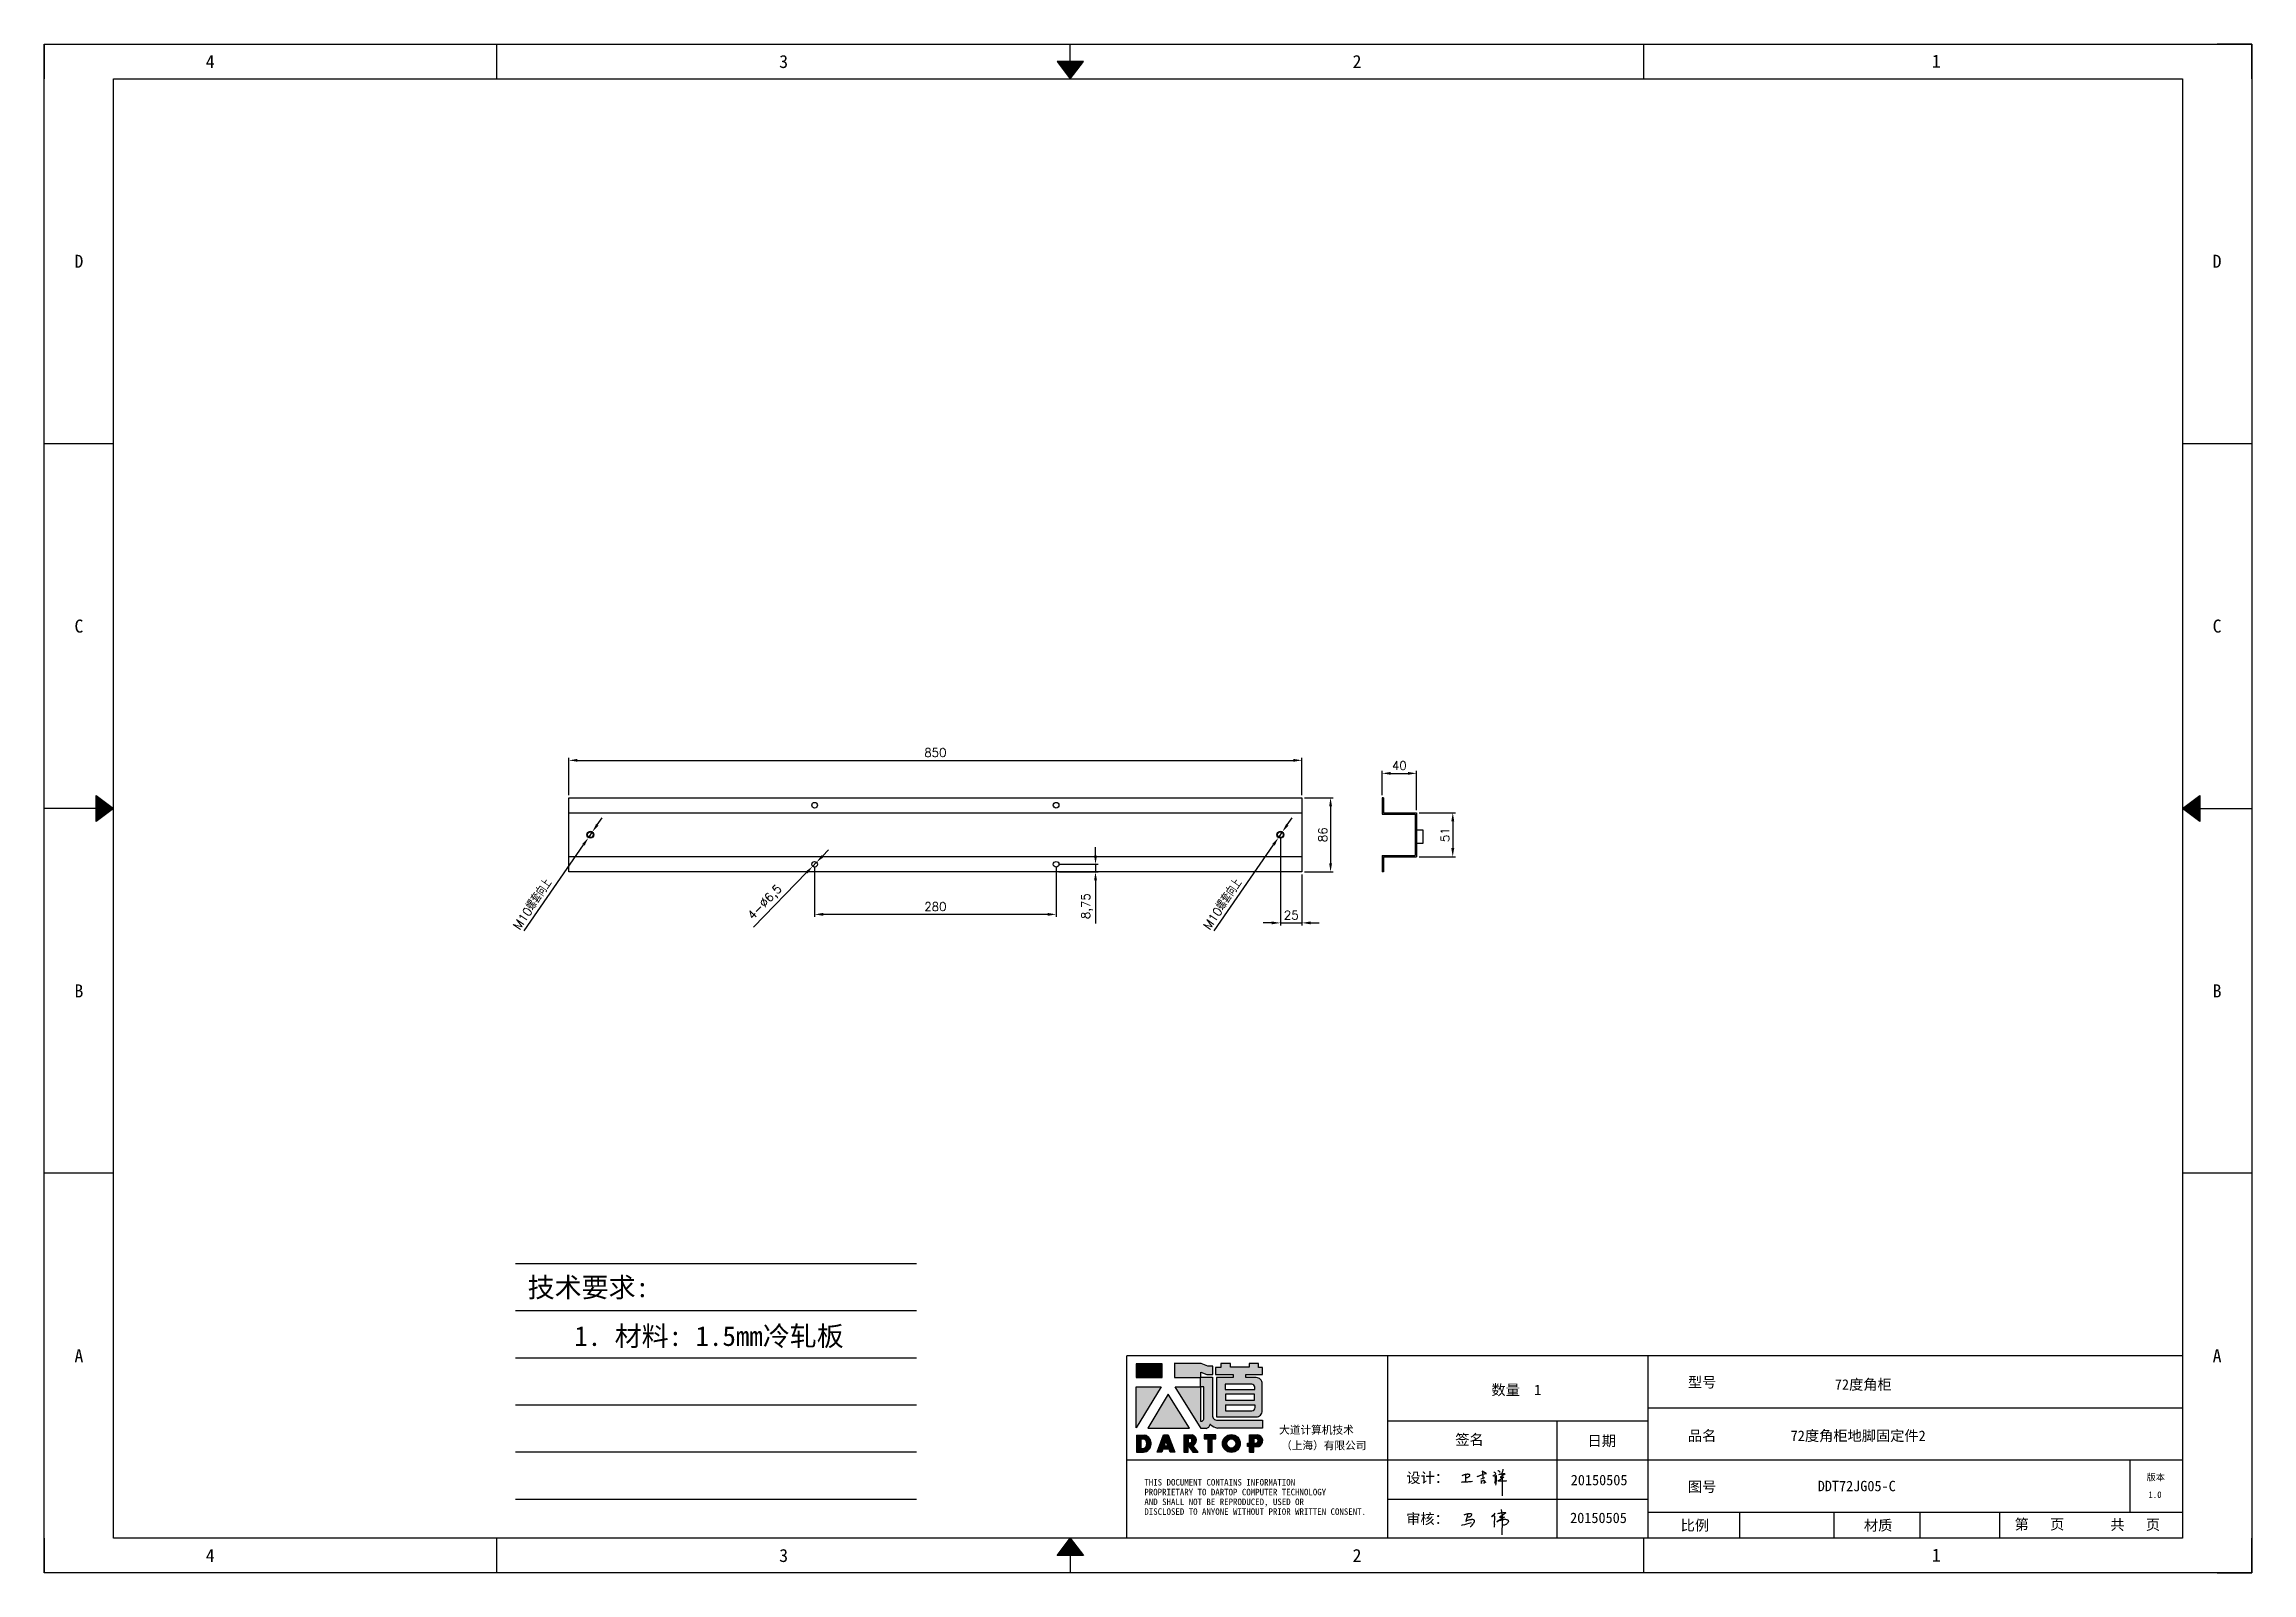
# Model space of a CAD drawing. Header units: millimetres. Extents: x -43476 to -13830, y -16942 to 55335.
# Drawn here: x -28228 to -25668, y 28376 to 30148 of the extents above; entities that cross this region are included whole.
import ezdxf
from ezdxf.enums import TextEntityAlignment as Align

# ---------------------------------------------------------------- set-up
doc = ezdxf.new("R2010")
doc.units = ezdxf.units.MM
doc.linetypes.add('DOT', pattern=[0.25, 0, -0.25])
doc.layers.add('4', color=7, linetype='Continuous')
doc.layers.add('print', color=30, linetype='Continuous')
doc.layers.add('dim', color=2, linetype='Continuous', lineweight=9)
doc.styles.add('Dartop', font='')
doc.styles.add('HZ', font='')
doc.styles.add('hzHT', font='simhei.ttf')
doc.styles.get("Standard").update_dxf_attribs({"font": 'txt', "bigfont": 'gbcbig.shx'})
doc.styles.get('Dartop').set_extended_font_data('FangSong_GB2312')
doc.styles.get('HZ').set_extended_font_data('SimSun')
doc.dimstyles.new('2-small', dxfattribs={"dimtxt": 10, "dimasz": 10, "dimexe": 3, "dimexo": 3, "dimgap": 4, "dimtad": 1, "dimtxsty": 'Standard', "dimcen": 5, "dimadec": 0, "dimazin": 0, "dimtfac": 1, "dimtmove": 0, "dimatfit": 3, "dimfxl": 0, "dimarcsym": 0})

msp = doc.modelspace()

# ---------------------------------------------------------------- texts
at = {"color": 0}
for s, height, style, p in [('4', 15.108, 'Dartop', (-28035.218, 30128.17)), ('3', 15.108, 'Dartop', (-27370.465, 30128.17)), ('2', 15.108, 'Dartop', (-26705.712, 30128.17)), ('1', 15.108, 'Dartop', (-26034.073, 30128.649)), ('D', 15.108, 'Dartop', (-28187.467, 29896.514)), ('D', 15.108, 'Dartop', (-25708.583, 29896.514)), ('C', 15.108, 'Dartop', (-28187.467, 29473.489)), ('C', 15.108, 'Dartop', (-25708.583, 29473.489)), ('B', 15.108, 'Dartop', (-28187.467, 29050.465)), ('B', 15.108, 'Dartop', (-25708.583, 29050.465)), ('A', 15.108, 'Dartop', (-28187.467, 28627.44)), ('A', 15.108, 'Dartop', (-25708.583, 28627.44)), ('数量  1', 12.0864, 'hzHT', (-26521.005, 28587.821)), ('型号', 12.0864, 'hzHT', (-26305.593, 28596.696)), ('72度角柜', 12.0864, 'hzHT', (-26118.769, 28594.046)), ('签名', 12.0864, 'hzHT', (-26575.298, 28530.221)), ('品名', 12.0864, 'hzHT', (-26305.593, 28534.65)), ('72度角柜地脚固定件2', 12.08642, 'hzHT', (-26124.67, 28534.65)), ('日期', 12.0864, 'hzHT', (-26421.936, 28528.734)), ('20150505', 12.0864, 'hzHT', (-26425.038, 28483.295)), ('版本', 7.554, 'hzHT', (-25779.669, 28486.522)), ('图号', 12.0864, 'hzHT', (-26305.593, 28475.573)), ('DDT72JG05-C', 12.08642, 'hzHT', (-26126.36, 28476.361)), ('1.0', 7.554, 'Dartop', (-25780.578, 28466.333)), ('20150505', 12.0864, 'hzHT', (-26425.757, 28439.44)), ('比例', 12.0864, 'hzHT', (-26314.021, 28430.721)), ('材质', 12.0864, 'hzHT', (-26101.521, 28430.721)), ('第   页', 12.0864, 'hzHT', (-25914.553, 28431.975)), ('共   页', 12.0864, 'hzHT', (-25803.529, 28431.535)), ('4', 15.108, 'Dartop', (-28035.218, 28395.784)), ('3', 15.108, 'Dartop', (-27370.465, 28395.784)), ('2', 15.108, 'Dartop', (-26705.712, 28395.784)), ('1', 15.108, 'Dartop', (-26034.073, 28396.263))]:
    msp.add_text(s, height=height, dxfattribs=dict(at, style=style)).set_placement(p, align=Align.MIDDLE_CENTER)
at = {"style": 'HZ'}
for s, p in [('技术要求:', (-27596.837, 28706.719)), ('1. 材料: 1.5mm冷轧板', (-27456.969, 28650.232))]:
    msp.add_text(s, height=22.932, dxfattribs=at).set_placement(p, align=Align.MIDDLE_CENTER)
at = {"color": 0, "style": 'hzHT'}
for s, height, p in [('设计：', 12.0864, (-26648.515, 28479.865)), ('AND SHALL NOT BE REPRODUCED, USED OR', 7.55401, (-26952.227, 28454.227)), ('THIS DOCUMENT CONTAINS INFORMATION', 7.55401, (-26952.227, 28476.889)), ('PROPRIETARY TO DARTOP COMPUTER TECHNOLOGY', 7.55401, (-26952.227, 28465.558)), ('DISCLOSED TO ANYONE WITHOUT PRIOR WRITTEN CONSENT.', 7.55401, (-26952.227, 28442.896)), ('审核：', 12.0864, (-26648.695, 28432.271))]:
    msp.add_text(s, height=height, dxfattribs=at).set_placement(p)
at = {"layer": '4', "color": 0, "style": 'hzHT'}
for s, p in [('大道计算机技术', (-26795.989, 28536.889)), ('（上海）有限公司', (-26793.708, 28518.822))]:
    msp.add_text(s, height=9.0648, dxfattribs=at).set_placement(p)

# ---------------------------------------------------------------- blocks, each defined once
blk = doc.blocks.new('*U5')
at = {"color": 254, "linetype": 'Continuous', "extrusion": (0, 0, -1)}
for points in [[(-17, 0.333), (-16.812, 0.25), (-17, 0.5)], [(-17, 0.333), (-17.188, 0.25), (-16.812, 0.25)], [(-17, 0.333), (-17, 0.5), (-17.188, 0.25)]]:
    blk.add_solid(points, dxfattribs=at)
blk = doc.blocks.new('*U4')
at = {"color": 254, "linetype": 'Continuous', "extrusion": (0, 0, -1)}
for points in [[(-33.167, 11), (-33, 11), (-33.25, 11.188)], [(-33.167, 11), (-33.25, 11.188), (-33.25, 10.812)], [(-33.167, 11), (-33.25, 10.812), (-33, 11)]]:
    blk.add_solid(points, dxfattribs=at)
blk = doc.blocks.new('*U6')
at = {"color": 254, "linetype": 'Continuous'}
for points in [[(17, 21.667), (17.188, 21.75), (16.812, 21.75)], [(17, 21.667), (16.812, 21.75), (17, 21.5)], [(17, 21.667), (17, 21.5), (17.188, 21.75)]]:
    blk.add_solid(points, dxfattribs=at)
blk = doc.blocks.new('*U3')
at = {"color": 254, "linetype": 'Continuous', "extrusion": (0, 0, -1)}
for points in [[(-0.833, 11), (-0.75, 10.812), (-0.75, 11.188)], [(-0.833, 11), (-0.75, 11.188), (-1, 11)], [(-0.833, 11), (-1, 11), (-0.75, 10.812)]]:
    blk.add_solid(points, dxfattribs=at)
blk = doc.blocks.new('dadao')
for p, q in [((48, 19.2), (44.9, 10.4)), ((44.9, 10.4), (51.2, 10.4)), ((51.2, 10.4), (48, 19.2))]:
    blk.add_line(p, q)
for points in [[(41.8, 121.6), (41.8, 143.7), (-0.4, 143.7), (-0.4, 121.6), (41.8, 121.6)], [(104.8, 122), (104.8, 130.3), (114.1, 126.3), (124.2, 126.3), (124.2, 139.6), (115.9, 139.6), (105.1, 143.9), (61.5, 143.9)], [(61.7, 144), (61.7, 121.3), (103.9, 121.3)], [(113.4, 38.7), (105.1, 38.7), (63, 106.5), (103.9, 106.5), (103.9, 120.9), (103.9, 121.3)], [(109.7, 53.6), (109.7, 106.2), (104.3, 106.2), (104.3, 50.4), (106.6, 50.4)], [(144.6, 94.4), (144.6, 84.8), (192, 84.8), (192, 94.1), (144.9, 94.1)], [(120.2, 45), (119.5, 45), (119.5, 44.6)], [(0, 28), (0, 0), (11.8, 0)], [(0.1, 28), (14, 28)], [(7.1, 21.8), (7.1, 6.1), (12, 6.1)], [(7.1, 21.8), (11.4, 21.8)], [(76.8, 28.2), (76.8, 0), (84.1, 0), (84.1, 11.1), (91.6, -0.1), (100.3, -0.1), (91.7, 11.1)], [(76.8, 28.2), (90.6, 28.2)], [(84, 22.7), (84, 15.3), (87.2, 15.3)], [(84, 22.7), (87.3, 22.7)], [(183.7, 0), (183.7, 9.6), (180.6, 9.6), (180.6, 14.9), (183.8, 14.9), (183.8, 28.1), (196.1, 28.1), (196.5, 28.1)], [(183.7, 0), (190.9, 0), (190.9, 9.6), (198.8, 9.6)], [(194.9, 22.3), (190.8, 22.3), (190.8, 15), (194.4, 15)]]:
    blk.add_lwpolyline(points)
blk.add_lwpolyline([(137.1, 144.2), (137.1, 137.9), (128.3, 137.9), (128.3, 126.5), (157.3, 126.5), (157.3, 121.5), (130.3, 121.5), (130.3, 57.5), (194.4, 57.5, 0.414214), (204.4, 67.5), (204.4, 111.3, 0.414214), (194.4, 121.3), (177.5, 121.3), (177.5, 126.3), (204.7, 126.3), (204.7, 137.7), (198.2, 137.7), (198.2, 143.9), (183.3, 143.9), (183.3, 138), (153, 138), (153, 144.2), (137.1, 144.2)], format="xyb", close=True)
for points in [[(104.8, 122), (123.4, 122), (123.4, 60, 0.414214), (131.4, 52), (204.8, 52), (204.8, 39.1), (131.7, 39.1)], [(144.3, 110.8), (144.3, 101.8), (192.3, 101.8), (192.3, 105.5, 0.414214), (187.3, 110.5), (144.3, 110.5)], [(144.6, 77), (144.6, 67.5), (187.6, 67.5, 0.414214), (192.6, 72.5), (192.6, 76.4), (144.6, 76.4)]]:
    blk.add_lwpolyline(points, format="xyb")
for points in [[(-0.3, 106.2), (40.4, 106.2), (-0.3, 39.7), (-0.3, 106.2)], [(51.7, 94.1), (18.4, 39.3), (86.2, 39.3)], [(43.8, 28.2), (51.8, 28.2), (62.6, -0.1), (55, -0.1), (53.2, 5), (42.9, 5), (41.1, 0), (33.6, 0)], [(110, 28.1), (110, 21.9), (116, 21.9), (116, -0.1), (123.2, -0.1), (123.2, 22), (129.2, 22), (129.2, 28.1), (110, 28.1)]]:
    blk.add_lwpolyline(points, close=True)
for radius in [14.5, 7.44]:
    blk.add_circle((154.2, 14.2), radius)
for centre, radius, start, end in [((99.2, 60.7), 12.6, 305.6399, 325.969), ((111.6, 46.7), 8.19, 282.9811, 347.6627), ((136, 61.7), 22.9, 226.7358, 259.3209), ((8.5, 13.9), 8.49, 294.2143, 69.7177), ((9.6, 14.2), 14.4, 278.6604, 72.3203), ((86.4, 19), 3.8, 282.527, 76.7196), ((88.6, 19.4), 8.95, 290.6073, 77.2124), ((193.7, 18.7), 3.8, 280.9891, 72.5513), ((195.7, 18.6), 9.51, 288.8959, 85.2442)]:
    blk.add_arc(centre, radius, start, end)
blk = doc.blocks.new('h')
for p, q in [((20768.1, -2360.9), (20773, -2359.1)), ((20769.5, -2366.9), (20769.8, -2370.6)), ((20769.8, -2370.6), (20770.9, -2378)), ((20770.9, -2378), (20771.5, -2370.6)), ((20772.4, -2369.3), (20774.9, -2367.8)), ((20773, -2359.1), (20784.1, -2355.2)), ((20773.3, -2331.8), (20775.3, -2338.7)), ((20789.1, -2340.9), (20773.5, -2331.9)), ((20775.3, -2338.7), (20775.6, -2351.2)), ((20775.6, -2351.2), (20775.5, -2357.3)), ((20782.2, -2369.2), (20780, -2377.1)), ((20780, -2377.1), (20788.3, -2371.3)), ((20780.1, -2366.4), (20780.8, -2366.4)), ((20781.9, -2367.4), (20782.2, -2369.2)), ((20845.7, -2343.5), (20848.4, -2353)), ((20848.9, -2370.3), (20847.9, -2424)), ((20848.4, -2353), (20848.9, -2370.3))]:
    blk.add_line(p, q)
for points in [[(20696.6, -2372.4, 0.002073), (20710.6, -2371.9, 0.016137), (20719.6, -2371.3, 0.008314), (20736.9, -2369.3)], [(20699.1, -2348.2, -0.029745), (20704.6, -2345.4, -0.046842), (20708.4, -2344.2, -0.00919), (20714.3, -2343, -0.018517), (20717.2, -2342.5, -0.037841), (20720.3, -2342.4, -0.039541), (20723.2, -2342.8, -0.149785), (20726, -2344.3, -0.204935), (20726.9, -2346.6, -0.074872), (20726.5, -2348.3, -0.061615), (20725.6, -2350.3, -0.034204), (20723.8, -2352.6, -0.045776), (20722.3, -2354.1, -0.054985), (20720.4, -2355.3, -0.036348), (20717.3, -2356.5, -0.067752), (20715.7, -2356.8, -0.043553), (20713.2, -2356.7)], [(20755, -2351.9, -0.024077), (20759.9, -2350.1, -0.013147), (20768.7, -2346.5, -0.00522), (20775.4, -2344.1, -0.018517), (20777.3, -2343.4, -0.008274), (20786.3, -2341, -0.039541), (20788.3, -2340.8, -0.079216), (20789.4, -2341, -0.204935)], [(20813.5, -2350.1, 0.007348), (20815.9, -2348.7, 0.008421), (20818, -2347.3, 0.009459), (20819.7, -2346.2, -0.016325), (20820.7, -2345.5, -0.173771), (20821.8, -2345.3, -0.085159), (20823.9, -2346, -0.125883), (20826, -2347.9, -0.160659), (20826.6, -2350.1, -0.010447), (20826.5, -2352.3, -0.008247), (20826.2, -2355.1, -0.002698), (20825.3, -2374, 0.001562), (20823.9, -2383.7, 0.016137)], [(20816.8, -2335, -0.053561), (20819.6, -2336.1, -0.075272), (20821.3, -2337.3, -0.005295), (20822.5, -2338.5, -0.009337), (20823.1, -2339.1, -0.026146), (20823.7, -2339.8, -0.016644), (20824.5, -2340.9)], [(20832.1, -2329.2, -0.053561), (20834.9, -2330.3, -0.075272), (20836.7, -2331.5, -0.005295), (20837.8, -2332.6, -0.009337), (20838.5, -2333.3, -0.026146), (20839, -2334, -0.016644), (20839.8, -2335.1)], [(20836, -2343.7, -0.02797), (20842.1, -2342.6, -0.048868), (20845.6, -2342.2, -0.00919), (20851.1, -2341.4, -0.018517), (20853.9, -2341.1, -0.037841), (20856.7, -2341.2, -0.039541), (20859.4, -2341.6, -0.018282), (20840.6, -2354.7, -0.000937)], [(20847.6, -2340.2, 0.021784), (20849.6, -2335.9, 0.028296), (20850.8, -2332.4, 0.008136), (20851.9, -2328.2, 0.028913), (20852.2, -2327, 0.08193), (20852.1, -2325.9, 0.075058), (20851.7, -2324.7, 0.275043)]]:
    blk.add_lwpolyline(points, format="xyb")
for points in [[(20711.3, -2343.5), (20711.3, -2343.5), (20711.5, -2355.8), (20710.7, -2368), (20710.6, -2371.9)], [(20821.5, -2350.6), (20822.4, -2359.2), (20822.2, -2364.9), (20821.7, -2369), (20821.3, -2376.3), (20823.6, -2368.5), (20827.2, -2366.3), (20829.5, -2366.3)], [(20840.6, -2354.7), (20850, -2354.7), (20855, -2354.3), (20845.9, -2361.1), (20840.5, -2364), (20833, -2367.5), (20863.2, -2367.4), (20865.9, -2367.3)]]:
    blk.add_lwpolyline(points)
for centre, radius, start, end in [((20773.7, -2371.2), 2.3, 121.9907, 163.60158), ((20787.5, -2406), 40.3, 100.61827, 108.24823), ((20780.8, -2367.6), 1.15, 9.4675, 90)]:
    blk.add_arc(centre, radius, start, end)
blk = doc.blocks.new('*D175')
at = {"layer": 'Defpoints', "color": 0, "transparency": 16777216}
for p in [(-26792.3, 29234.8), (-26796.8, 29228.2)]:
    blk.add_point(p, dxfattribs=at)
at = {"layer": 'dim', "color": 0, "lineweight": -2, "transparency": 16777216}
for p, q in [((-26792.3, 29234.8), (-26796.8, 29228.2)), ((-26786.6, 29243), (-26780.9, 29251.2)), ((-26871.4, 29120.3), (-26802.5, 29220))]:
    blk.add_line(p, q, dxfattribs=at)
at = {"layer": 'dim', "color": 0, "transparency": 16777216}
for points in [[(-26787.9, 29244), (-26785.2, 29242.1), (-26792.3, 29234.8)], [(-26803.9, 29220.9), (-26801.1, 29219), (-26796.8, 29228.2)]]:
    blk.add_solid(points, dxfattribs=at)
at = {"layer": 'dim', "color": 0, "transparency": 16777216, "insert": (-26861.5, 29150.9), "char_height": 10, "attachment_point": 5, "rotation": 55.3502}
blk.add_mtext('M10螺套向上', dxfattribs=at)
blk = doc.blocks.new('*D176')
at = {"layer": 'Defpoints', "color": 0}
for p in [(-26769.5, 29317.8), (-27619.5, 29274.5), (-26769.5, 29274.5)]:
    blk.add_point(p, dxfattribs=at)
at = {"layer": 'dim', "color": 0, "lineweight": -2}
for p, q in [((-27619.5, 29277.5), (-27619.5, 29320.8)), ((-27609.5, 29317.8), (-26779.5, 29317.8)), ((-26769.5, 29277.5), (-26769.5, 29320.8))]:
    blk.add_line(p, q, dxfattribs=at)
at = {"layer": 'dim', "color": 0}
for points in [[(-27609.5, 29319.5), (-27609.5, 29316.2), (-27619.5, 29317.8)], [(-26779.5, 29319.5), (-26779.5, 29316.2), (-26769.5, 29317.8)]]:
    blk.add_solid(points, dxfattribs=at)
at = {"layer": 'dim', "color": 0, "insert": (-27194.5, 29326.8), "char_height": 10, "attachment_point": 5}
blk.add_mtext('850', dxfattribs=at)
blk = doc.blocks.new('*D177')
at = {"layer": 'Defpoints', "color": 0, "transparency": 16777216}
for p in [(-26769.5, 29274.5), (-26769.5, 29188.5), (-26736.4, 29188.5)]:
    blk.add_point(p, dxfattribs=at)
at = {"layer": 'dim', "color": 0, "lineweight": -2, "transparency": 16777216}
for p, q in [((-26766.5, 29274.5), (-26733.4, 29274.5)), ((-26736.4, 29264.5), (-26736.4, 29198.5)), ((-26766.5, 29188.5), (-26733.4, 29188.5))]:
    blk.add_line(p, q, dxfattribs=at)
at = {"layer": 'dim', "color": 0, "transparency": 16777216}
for points in [[(-26738, 29264.5), (-26734.7, 29264.5), (-26736.4, 29274.5)], [(-26738, 29198.5), (-26734.7, 29198.5), (-26736.4, 29188.5)]]:
    blk.add_solid(points, dxfattribs=at)
at = {"layer": 'dim', "color": 0, "transparency": 16777216, "insert": (-26745.4, 29231.5), "char_height": 10, "attachment_point": 5, "rotation": 90}
blk.add_mtext('86', dxfattribs=at)
blk = doc.blocks.new('*D178')
at = {"layer": 'Defpoints', "color": 0, "transparency": 16777216}
for p in [(-26636.7, 29257), (-26636.7, 29206), (-26594.7, 29206)]:
    blk.add_point(p, dxfattribs=at)
at = {"layer": 'dim', "color": 0, "lineweight": -2, "transparency": 16777216}
for p, q in [((-26633.7, 29257), (-26591.7, 29257)), ((-26594.7, 29247), (-26594.7, 29216)), ((-26633.7, 29206), (-26591.7, 29206))]:
    blk.add_line(p, q, dxfattribs=at)
at = {"layer": 'dim', "color": 0, "transparency": 16777216}
for points in [[(-26596.4, 29247), (-26593, 29247), (-26594.7, 29257)], [(-26596.4, 29216), (-26593, 29216), (-26594.7, 29206)]]:
    blk.add_solid(points, dxfattribs=at)
at = {"layer": 'dim', "color": 0, "transparency": 16777216, "insert": (-26603.7, 29231.5), "char_height": 10, "attachment_point": 5, "rotation": 90}
blk.add_mtext('51', dxfattribs=at)
blk = doc.blocks.new('*D179')
at = {"layer": 'Defpoints', "color": 0, "transparency": 16777216}
for p in [(-26636.7, 29302.7), (-26676.7, 29274.5), (-26636.7, 29257)]:
    blk.add_point(p, dxfattribs=at)
at = {"layer": 'dim', "color": 0, "lineweight": -2, "transparency": 16777216}
for p, q in [((-26676.7, 29277.5), (-26676.7, 29305.7)), ((-26666.7, 29302.7), (-26646.7, 29302.7)), ((-26636.7, 29260), (-26636.7, 29305.7))]:
    blk.add_line(p, q, dxfattribs=at)
at = {"layer": 'dim', "color": 0, "transparency": 16777216}
for points in [[(-26666.7, 29304.4), (-26666.7, 29301.1), (-26676.7, 29302.7)], [(-26646.7, 29304.4), (-26646.7, 29301.1), (-26636.7, 29302.7)]]:
    blk.add_solid(points, dxfattribs=at)
at = {"layer": 'dim', "color": 0, "transparency": 16777216, "insert": (-26656.7, 29311.7), "char_height": 10, "attachment_point": 5}
blk.add_mtext('40', dxfattribs=at)
blk = doc.blocks.new('*D180')
at = {"layer": 'Defpoints', "color": 0, "transparency": 16777216}
for p in [(-26794.5, 29231.5), (-26769.5, 29188.5), (-26769.5, 29129.3)]:
    blk.add_point(p, dxfattribs=at)
at = {"layer": 'dim', "color": 0, "lineweight": -2, "transparency": 16777216}
for p, q in [((-26794.5, 29228.5), (-26794.5, 29126.3)), ((-26769.5, 29185.5), (-26769.5, 29126.3)), ((-26804.5, 29129.3), (-26814.5, 29129.3)), ((-26794.5, 29129.3), (-26769.5, 29129.3)), ((-26759.5, 29129.3), (-26749.5, 29129.3))]:
    blk.add_line(p, q, dxfattribs=at)
at = {"layer": 'dim', "color": 0, "transparency": 16777216}
for points in [[(-26804.5, 29131), (-26804.5, 29127.7), (-26794.5, 29129.3)], [(-26759.5, 29131), (-26759.5, 29127.7), (-26769.5, 29129.3)]]:
    blk.add_solid(points, dxfattribs=at)
at = {"layer": 'dim', "color": 0, "transparency": 16777216, "insert": (-26782, 29138.3), "char_height": 10, "attachment_point": 5}
blk.add_mtext('25', dxfattribs=at)
blk = doc.blocks.new('*D181')
at = {"layer": 'Defpoints', "color": 0}
for p in [(-27334.5, 29197.3), (-27054.5, 29197.3), (-27334.5, 29139.2)]:
    blk.add_point(p, dxfattribs=at)
at = {"layer": 'dim', "color": 0, "lineweight": -2}
for p, q in [((-27334.5, 29194.3), (-27334.5, 29136.2)), ((-27054.5, 29194.3), (-27054.5, 29136.2)), ((-27064.5, 29139.2), (-27324.5, 29139.2))]:
    blk.add_line(p, q, dxfattribs=at)
at = {"layer": 'dim', "color": 0}
for points in [[(-27324.5, 29140.9), (-27324.5, 29137.5), (-27334.5, 29139.2)], [(-27064.5, 29140.9), (-27064.5, 29137.5), (-27054.5, 29139.2)]]:
    blk.add_solid(points, dxfattribs=at)
at = {"layer": 'dim', "color": 0, "insert": (-27194.5, 29148.2), "char_height": 10, "attachment_point": 5}
blk.add_mtext('280', dxfattribs=at)
blk = doc.blocks.new('*D182')
at = {"layer": 'Defpoints', "color": 0}
for p in [(-27054.5, 29197.3), (-27054.5, 29188.5), (-27008.9, 29188.5)]:
    blk.add_point(p, dxfattribs=at)
at = {"layer": 'dim', "color": 0, "lineweight": -2}
for p, q in [((-27008.9, 29207.3), (-27008.9, 29217.3)), ((-27051.5, 29197.3), (-27005.9, 29197.3)), ((-27051.5, 29188.5), (-27005.9, 29188.5)), ((-27008.9, 29197.3), (-27008.9, 29188.5)), ((-27008.9, 29178.5), (-27008.9, 29128.8))]:
    blk.add_line(p, q, dxfattribs=at)
at = {"layer": 'dim', "color": 0}
for points in [[(-27010.5, 29207.3), (-27007.2, 29207.3), (-27008.9, 29197.3)], [(-27010.5, 29178.5), (-27007.2, 29178.5), (-27008.9, 29188.5)]]:
    blk.add_solid(points, dxfattribs=at)
at = {"layer": 'dim', "color": 0, "insert": (-27018.7, 29148.7), "char_height": 10, "attachment_point": 5, "rotation": 90}
blk.add_mtext('8,75', dxfattribs=at)
blk = doc.blocks.new('*D183')
at = {"layer": 'Defpoints', "color": 0}
for p in [(-27336.8, 29194.9), (-27332.3, 29199.6)]:
    blk.add_point(p, dxfattribs=at)
at = {"layer": 'dim', "color": 0, "lineweight": -2}
for p, q in [((-27325.3, 29206.8), (-27318.4, 29214)), ((-27405.2, 29124.2), (-27343.8, 29187.7)), ((-27332.3, 29199.6), (-27336.8, 29194.9))]:
    blk.add_line(p, q, dxfattribs=at)
at = {"layer": 'dim', "color": 0}
for points in [[(-27326.5, 29207.9), (-27324.1, 29205.6), (-27332.3, 29199.6)], [(-27344.9, 29188.9), (-27342.6, 29186.6), (-27336.8, 29194.9)]]:
    blk.add_solid(points, dxfattribs=at)
at = {"layer": 'dim', "color": 0, "insert": (-27391.5, 29152.5), "char_height": 10, "attachment_point": 5, "rotation": 45.9403}
blk.add_mtext('4-∅6,5', dxfattribs=at)
blk = doc.blocks.new('*D184')
at = {"layer": 'Defpoints', "color": 0}
for p in [(-27592.3, 29234.8), (-27596.8, 29228.2)]:
    blk.add_point(p, dxfattribs=at)
at = {"layer": 'dim', "color": 0, "lineweight": -2}
for p, q in [((-27592.3, 29234.8), (-27596.8, 29228.2)), ((-27586.6, 29243), (-27580.9, 29251.2)), ((-27671.4, 29120.3), (-27602.5, 29220))]:
    blk.add_line(p, q, dxfattribs=at)
at = {"layer": 'dim', "color": 0}
for points in [[(-27587.9, 29244), (-27585.2, 29242.1), (-27592.3, 29234.8)], [(-27603.9, 29220.9), (-27601.1, 29219), (-27596.8, 29228.2)]]:
    blk.add_solid(points, dxfattribs=at)
at = {"layer": 'dim', "color": 0, "insert": (-27661.5, 29150.9), "char_height": 10, "attachment_point": 5, "rotation": 55.3502}
blk.add_mtext('M10螺套向上', dxfattribs=at)

# ---------------------------------------------------------------- dimensions: what is measured, and where the dimension line sits
at = {"layer": 'dim'}
for base, p1, p2, picture, middle in [((-26769.537, 29317.818), (-27619.537, 29274.506), (-26769.537, 29274.506), '*D176', (-27194.537, 29326.818)), ((-26636.676, 29302.727), (-26676.676, 29274.506), (-26636.676, 29257.006), '*D179', (-26656.676, 29311.727)), ((-26769.537, 29129.333), (-26794.537, 29231.506), (-26769.537, 29188.506), '*D180', (-26782.037, 29138.333)), ((-27334.537, 29139.215), (-27054.537, 29197.256), (-27334.537, 29197.256), '*D181', (-27194.537, 29148.215))]:
    dim = msp.add_linear_dim(base=base, p1=p1, p2=p2, dimstyle='2-small', override={"dimpost": '\\X'}, dxfattribs=at)
    dim.commit()
    dim.dimension.update_dxf_attribs({"geometry": picture, "text_midpoint": middle})
for base, p1, p2, picture, middle in [((-26736.37, 29188.506), (-26769.537, 29274.506), (-26769.537, 29188.506), '*D177', (-26745.37, 29231.506)), ((-26594.684, 29206.006), (-26636.676, 29257.006), (-26636.676, 29206.006), '*D178', (-26603.684, 29231.506)), ((-27008.856, 29188.506), (-27054.537, 29197.256), (-27054.537, 29188.506), '*D182', (-27018.689, 29148.672))]:
    dim = msp.add_linear_dim(base=base, p1=p1, p2=p2, angle=90, dimstyle='2-small', override={"dimpost": '\\X'}, dxfattribs=at)
    dim.commit()
    dim.dimension.update_dxf_attribs({"geometry": picture, "text_midpoint": middle})
for p1, p2, text, picture, middle in [((-27592.263, 29234.796), (-27596.811, 29228.215), 'M10螺套向上', '*D184', (-27653.871, 29145.655)), ((-26792.263, 29234.796), (-26796.811, 29228.215), 'M10螺套向上', '*D175', (-26853.871, 29145.655)), ((-27332.277, 29199.591), (-27336.797, 29194.92), '4-<>', '*D183', (-27384.469, 29145.657))]:
    dim = msp.add_diameter_dim_2p(p1=p1, p2=p2, text=text, dimstyle='2-small', override={"dimpost": '\\X'}, dxfattribs=at)
    dim.commit()
    dim.dimension.update_dxf_attribs({"geometry": picture, "text_midpoint": middle, "dimtype": 163})

# ---------------------------------------------------------------- hatches: boundary and pattern name
for points in [[(-26931.659, 28618.084), (-26961.794, 28618.084), (-26961.794, 28602.339), (-26931.659, 28602.339)], [(-26932.629, 28591.324), (-26961.713, 28591.324), (-26961.713, 28543.837)], [(-26924.567, 28582.706), (-26948.342, 28543.521), (-26899.93, 28543.521)], [(-26869.191, 28535.503), (-26882.949, 28535.503), (-26882.949, 28531.138), (-26878.656, 28531.138), (-26878.656, 28515.409), (-26873.517, 28515.409), (-26873.517, 28531.149), (-26869.191, 28531.149)]]:
    msp.add_hatch(color=0).paths.add_polyline_path(points)
h = msp.add_hatch(color=0)
h.paths.add_polyline_path([(-26886.625, 28608.515), (-26879.974, 28605.642), (-26872.784, 28605.642), (-26872.784, 28615.159), (-26878.716, 28615.159), (-26886.445, 28618.211), (-26917.42, 28618.211), (-26917.42, 28602.116), (-26887.282, 28602.116), (-26887.282, 28601.791), (-26887.282, 28591.504), (-26916.507, 28591.504), (-26886.447, 28543.128), (-26880.495, 28543.128, 0.27937482), (-26876.149, 28547.353), (-26876.149, 28547.576), (-26875.625, 28547.576, 0.14314537), (-26867.43, 28543.406), (-26815.196, 28543.406), (-26815.196, 28552.58), (-26867.652, 28552.58, -0.41421356), (-26873.366, 28558.294), (-26873.366, 28602.625), (-26886.625, 28602.625)])
h.paths.add_polyline_path([(-26886.978, 28591.298), (-26883.149, 28591.298), (-26883.149, 28553.751, -0.08893574), (-26885.368, 28551.468), (-26886.992, 28551.468)], flags=16)
h = msp.add_hatch(color=0)
h.paths.add_polyline_path([(-26815.286, 28613.826), (-26819.933, 28613.826), (-26819.933, 28618.247), (-26830.556, 28618.247), (-26830.556, 28614.047), (-26852.243, 28614.047), (-26852.243, 28618.468), (-26863.602, 28618.468), (-26863.602, 28613.966), (-26869.878, 28613.966), (-26869.878, 28605.815), (-26849.167, 28605.815), (-26849.167, 28602.21), (-26868.466, 28602.21), (-26868.466, 28556.571), (-26822.649, 28556.571, 0.41421356), (-26815.507, 28563.713), (-26815.507, 28594.968, 0.41421356), (-26822.649, 28602.11), (-26834.761, 28602.11), (-26834.761, 28605.647), (-26815.286, 28605.647)])
h.paths.add_polyline_path([(-26827.709, 28594.373, -0.41421356), (-26824.138, 28590.802), (-26824.138, 28588.183), (-26858.44, 28588.183), (-26858.44, 28594.373)], flags=16)
h.paths.add_polyline_path([(-26824.36, 28582.656), (-26824.36, 28576.024), (-26858.219, 28576.024), (-26858.219, 28582.656)], flags=16)
h.paths.add_polyline_path([(-26823.917, 28570.056), (-26823.917, 28567.216, -0.41421356), (-26827.488, 28563.645), (-26858.219, 28563.645), (-26858.219, 28570.056)], flags=16)
h = msp.add_hatch(color=0)
h.paths.add_polyline_path([(-26951.521, 28535.432), (-26961.499, 28535.432), (-26961.499, 28515.469), (-26953.096, 28515.469, 0.79301591)])
h.paths.add_polyline_path([(-26952.948, 28519.841), (-26956.437, 28519.841), (-26956.437, 28531.06), (-26953.333, 28531.06, -0.67136089)], flags=16)
h = msp.add_hatch(color=0)
h.paths.add_polyline_path([(-26924.492, 28535.596), (-26930.186, 28535.596), (-26937.509, 28515.447), (-26932.115, 28515.447), (-26930.846, 28519.018), (-26923.539, 28519.018), (-26922.242, 28515.404), (-26916.805, 28515.404)])
h.paths.add_polyline_path([(-26924.935, 28522.867), (-26929.462, 28522.867), (-26927.24, 28529.198)], flags=16)
h = msp.add_hatch(color=0)
h.paths.add_polyline_path([(-26896.814, 28535.582), (-26906.627, 28535.582), (-26906.627, 28515.436), (-26901.441, 28515.436), (-26901.441, 28523.423), (-26896.111, 28515.364), (-26889.845, 28515.364), (-26895.979, 28523.372, 0.74405494)])
h.paths.add_polyline_path([(-26901.489, 28526.404), (-26901.489, 28531.695), (-26899.171, 28531.695, -0.79680897), (-26899.206, 28526.404)], flags=16)
h = msp.add_hatch(color=0)
h.paths.add_polyline_path([(-26861.711, 28525.582, 1), (-26841.025, 28525.582, 1)])
h.paths.add_polyline_path([(-26846.055, 28525.582, -1), (-26856.682, 28525.582, -1)], flags=16)
h = msp.add_hatch(color=0)
h.paths.add_polyline_path([(-26821.184, 28535.534), (-26821.481, 28535.534), (-26830.229, 28535.534), (-26830.229, 28526.132), (-26832.55, 28526.132), (-26832.55, 28522.316), (-26830.266, 28522.316), (-26830.266, 28515.472), (-26825.159, 28515.472), (-26825.159, 28522.343), (-26819.548, 28522.343, 0.81230381)])
h.paths.add_polyline_path([(-26825.235, 28526.158), (-26825.235, 28531.417), (-26822.329, 28531.417, -0.77821343), (-26822.626, 28526.158)], flags=16)

# ---------------------------------------------------------------- linework, layer by layer
at = {"color": 0, "linetype": 'DOT'}
for p, q in [((-28227.756, 30148.314), (-25708.583, 30148.314)), ((-28227.756, 28415.928), (-28227.756, 30108.026)), ((-25668.295, 30108.026), (-25668.295, 28415.928)), ((-25708.583, 28375.64), (-28227.756, 28375.64))]:
    msp.add_line(p, q, dxfattribs=at)
at = {"color": 0}
for p, q in [((-28227.756, 30148.314), (-28227.756, 30108.026)), ((-27702.842, 30108.026), (-27702.842, 30148.314)), ((-27038.089, 30128.17), (-27038.089, 30148.314)), ((-26373.336, 30108.026), (-26373.336, 30148.314)), ((-25668.295, 30148.314), (-25708.583, 30148.314)), ((-25668.295, 30108.026), (-25668.295, 30148.314)), ((-28147.179, 28415.928), (-28147.179, 30108.026)), ((-28147.179, 30108.026), (-25748.871, 30108.026)), ((-25748.871, 30108.026), (-25748.871, 28415.928)), ((-28147.179, 29685.001), (-28227.756, 29685.001)), ((-25668.295, 29685.001), (-25748.871, 29685.001)), ((-28167.323, 29261.977), (-28227.756, 29261.977)), ((-25728.727, 29261.977), (-25668.295, 29261.977)), ((-28147.179, 28838.952), (-28227.756, 28838.952)), ((-25668.295, 28838.952), (-25748.871, 28838.952)), ((-25748.871, 28627.44), (-26972.621, 28627.44)), ((-26972.621, 28415.928), (-26972.621, 28627.44)), ((-26670.46, 28627.44), (-26670.46, 28415.928)), ((-26368.3, 28415.928), (-26368.3, 28627.44)), ((-26368.3, 28567.008), (-25748.871, 28567.008)), ((-26670.46, 28551.9), (-26368.3, 28551.9)), ((-26474.056, 28551.9), (-26474.056, 28415.928)), ((-26972.621, 28506.576), (-26670.46, 28506.576)), ((-26670.46, 28506.576), (-25748.871, 28506.576)), ((-25809.303, 28446.144), (-25809.303, 28506.576)), ((-26670.46, 28461.252), (-26368.3, 28461.252)), ((-26368.3, 28446.144), (-25748.871, 28446.144)), ((-26261.992, 28415.928), (-26261.992, 28446.144)), ((-26152.435, 28415.928), (-26152.435, 28446.144)), ((-26052.838, 28415.928), (-26052.838, 28446.144)), ((-25960.383, 28415.928), (-25960.383, 28446.144)), ((-28227.756, 28415.928), (-28227.756, 28375.64)), ((-25748.871, 28415.928), (-28147.179, 28415.928)), ((-27702.842, 28375.64), (-27702.842, 28415.928)), ((-26373.336, 28375.64), (-26373.336, 28415.928)), ((-25668.295, 28375.64), (-25668.295, 28415.928)), ((-27038.089, 28395.784), (-27038.089, 28375.64)), ((-25708.583, 28375.64), (-25668.295, 28375.64))]:
    msp.add_line(p, q, dxfattribs=at)
for p, q in [((-27619.537, 29274.506), (-26769.537, 29274.506)), ((-27619.537, 29188.506), (-27619.537, 29274.506)), ((-27619.537, 29257.006), (-26769.537, 29257.006)), ((-26769.537, 29274.506), (-26769.537, 29188.506)), ((-26676.676, 29274.506), (-26676.676, 29255.506)), ((-26675.176, 29274.506), (-26676.676, 29274.506)), ((-26676.676, 29255.506), (-26638.176, 29255.506)), ((-26675.176, 29274.506), (-26675.176, 29257.006)), ((-26675.176, 29257.006), (-26636.676, 29257.006)), ((-26638.176, 29255.506), (-26638.176, 29207.506)), ((-26636.676, 29257.006), (-26636.676, 29206.006)), ((-26769.537, 29206.006), (-27619.537, 29206.006)), ((-26676.676, 29207.506), (-26676.676, 29188.506)), ((-26676.676, 29207.506), (-26638.176, 29207.506)), ((-26675.176, 29206.006), (-26675.176, 29188.506)), ((-26675.176, 29206.006), (-26636.676, 29206.006)), ((-26769.537, 29188.506), (-27619.537, 29188.506)), ((-26675.176, 29188.506), (-26676.676, 29188.506)), ((-26540.696, 28436.594), (-26543.665, 28434.987)), ((-26538.559, 28437.735), (-26540.696, 28436.594)), ((-26540.573, 28440.138), (-26536.798, 28440.138)), ((-26534.785, 28440.321), (-26538.559, 28437.735)), ((-26538.423, 28449.098), (-26537.556, 28441.856)), ((-26537.415, 28436.509), (-26537.735, 28419.87)), ((-26537.556, 28441.856), (-26537.415, 28436.509)), ((-26536.798, 28440.138), (-26534.785, 28440.321))]:
    msp.add_line(p, q)
for points in [[(-27038.089, 30108.026), (-27022.981, 30128.17), (-27053.197, 30128.17), (-27038.089, 30108.026)], [(-28147.179, 29261.977), (-28167.323, 29246.869), (-28167.323, 29277.085), (-28147.179, 29261.977)], [(-25748.871, 29261.977), (-25728.727, 29277.085), (-25728.727, 29246.869), (-25748.871, 29261.977)], [(-27038.089, 28415.928), (-27022.981, 28395.784), (-27053.197, 28395.784), (-27038.089, 28415.928)]]:
    msp.add_lwpolyline(points, close=True, dxfattribs=at)
msp.add_lwpolyline([(-26636.676, 29237.406), (-26629.479, 29237.406), (-26629.479, 29221.467), (-26636.676, 29221.467)], close=True)
for points in [[(-26581.398, 28442.75, -0.02974503), (-26579.67, 28443.616, -0.04684215), (-26578.501, 28443.992, -0.00919025), (-26576.676, 28444.361, -0.01851715), (-26575.761, 28444.493, -0.03784064), (-26574.817, 28444.523, -0.03954126), (-26573.92, 28444.412, -0.14978519), (-26573.044, 28443.933, -0.20493524), (-26572.775, 28443.24, -0.07487171), (-26572.877, 28442.692, -0.06161465), (-26573.175, 28442.086, -0.0342039), (-26573.715, 28441.373, -0.04577587), (-26574.199, 28440.911, -0.05498501), (-26574.784, 28440.543, -0.03634791), (-26575.753, 28440.158, -0.06775206), (-26576.239, 28440.074, -0.04355337), (-26577.002, 28440.113)], [(-26543.665, 28434.987, -0.02974503), (-26540.97, 28436.337, -0.04684215), (-26539.145, 28436.924, -0.00919025), (-26536.298, 28437.499, -0.01851715), (-26534.872, 28437.706, -0.03784064), (-26533.399, 28437.752, -0.03954126), (-26531.999, 28437.579, -0.14978519), (-26530.632, 28436.832, -0.20493524), (-26530.213, 28435.75, -0.07487171), (-26530.373, 28434.896, -0.06161465), (-26530.837, 28433.951, -0.0342039), (-26531.68, 28432.838, -0.04577587), (-26532.435, 28432.117, -0.05498501), (-26533.348, 28431.544, -0.03634791), (-26534.86, 28430.942, -0.06775206), (-26535.617, 28430.812, -0.04355337), (-26536.807, 28430.873)], [(-26542.427, 28444.592, -0.02797026), (-26539.986, 28445.043, -0.04886788), (-26538.571, 28445.194, -0.00919025), (-26536.346, 28445.523, -0.01851715), (-26535.234, 28445.625, -0.03784064), (-26534.093, 28445.601, -0.03954126), (-26533.018, 28445.41, -0.01828189), (-26540.573, 28440.138, -0.0009369)]]:
    msp.add_lwpolyline(points, format="xyb")
msp.add_lwpolyline([(-26577.59, 28444.185), (-26577.59, 28444.185), (-26578.167, 28440.645), (-26579.118, 28437.316), (-26579.74, 28435.274)])
for centre, radius in [((-27334.537, 29265.756), 3.25), ((-27054.537, 29265.756), 3.25), ((-27594.537, 29231.506), 4), ((-27594.537, 29231.506), 3.333), ((-26794.537, 29231.506), 4), ((-26794.537, 29231.506), 3.333), ((-27334.537, 29197.256), 3.25), ((-27054.537, 29197.256), 3.25)]:
    msp.add_circle(centre, radius)
for centre, radius, start, end in [((-26569.982, 28418.385), 19.504, 113.202449, 120.017497), ((-26574.56, 28429.064), 7.885, 102.47486, 113.202449), ((-26563.134, 28377.419), 60.779, 100.36867, 102.47486), ((-26571.377, 28422.472), 14.979, 96.125337, 100.36867), ((-26572.176, 28429.909), 7.499, 87.457037, 96.125337), ((-26572.148, 28430.538), 6.87, 78.399567, 87.457037), ((-26571.177, 28435.264), 2.045, 44.324655, 78.399567), ((-26570.526, 28435.9), 1.134, 357.998393, 44.324655), ((-26571.634, 28435.939), 2.243, 340.871018, 357.998393), ((-26564.553, 28466.716), 29.831, 299.265464, 300.9495), ((-26496.972, 28216.667), 230.333, 102.46592, 103.2053), ((-26653.936, 28552.007), 152.514, 313.366132, 315.296084), ((-26546.669, 28440.596), 0.975, 52.375745, 91.291159), ((-27404.461, 28468.263), 858.927, 357.565664, 358.057278), ((-26547.004, 28440.748), 1.118, 357.196828, 33.705179), ((-26572.159, 28442.394), 26.332, 352.912546, 354.802684), ((-26562.281, 28441.496), 16.413, 354.802684, 357.196828), ((-26585.817, 28437.129), 6.385, 281.076982, 291.212632), ((-26726.218, 29007.032), 593.276, 283.91895, 284.971512), ((-26575.83, 28434.139), 5.03, 283.816254, 294.030509), ((-26574.756, 28431.651), 2.32, 294.836428, 309.901134), ((-26605.687, 28460.187), 44.385, 316.919563, 320.58866), ((-26580.535, 28438.626), 11.285, 324.094808, 331.378357), ((-26571.777, 28434.198), 1.508, 319.573073, 337.48549), ((-26575.929, 28437.516), 6.777, 324.910666, 333.348429), ((-26572.633, 28436.285), 3.301, 326.76781, 340.871018), ((-26064.97, 28359.073), 486.8, 171.410173, 171.768083)]:
    msp.add_arc(centre, radius, start, end)
at = {"layer": 'Defpoints'}
for p, q in [((-27681.291, 28734.275), (-27216.254, 28734.275)), ((-27681.291, 28679.675), (-27216.254, 28679.675)), ((-27681.291, 28679.675), (-27216.254, 28679.675)), ((-27681.291, 28625.075), (-27216.254, 28625.075)), ((-27681.291, 28570.475), (-27216.254, 28570.475)), ((-27681.291, 28515.875), (-27216.254, 28515.875)), ((-27681.291, 28461.275), (-27216.254, 28461.275))]:
    msp.add_line(p, q, dxfattribs=at)
at = {"layer": 'print'}
msp.add_lwpolyline([(-28227.756, 30148.314), (-25668.295, 30148.314), (-25668.295, 28375.64), (-28227.756, 28375.64)], close=True, dxfattribs=at)

# ---------------------------------------------------------------- block references
at = {"color": 0, "linetype": 'Continuous', "xscale": 80.57610619627711, "yscale": 80.57610619687368, "zscale": 80.57610619687446}
for name, p in [('*U6', (-28407.883, 28375.64)), ('*U3', (-28227.756, 28375.64)), ('*U4', (-28407.883, 28375.64)), ('*U5', (-28407.883, 28375.64))]:
    msp.add_blockref(name, p, dxfattribs=at)
at = {"color": 0}
for name, p, xscale, yscale, zscale in [('dadao', (-26961.499, 28515.469), 0.7141973048657924, 0.7141973049202118, 0.7141973049268417), ('h', (-32998.28, 29216.175), 0.3098964079397265, 0.3098964079412326, 0.3098964079411201)]:
    msp.add_blockref(name, p, dxfattribs=dict(at, xscale=xscale, yscale=yscale, zscale=zscale))

msp.set_redraw_order([(e.dxf.handle, doc.entitydb.next_handle()) for e in msp.query("TEXT MTEXT ATTDEF DIMENSION ARC_DIMENSION")])  # texts and dimensions are drawn at this point

doc.saveas('drawing.dxf')
